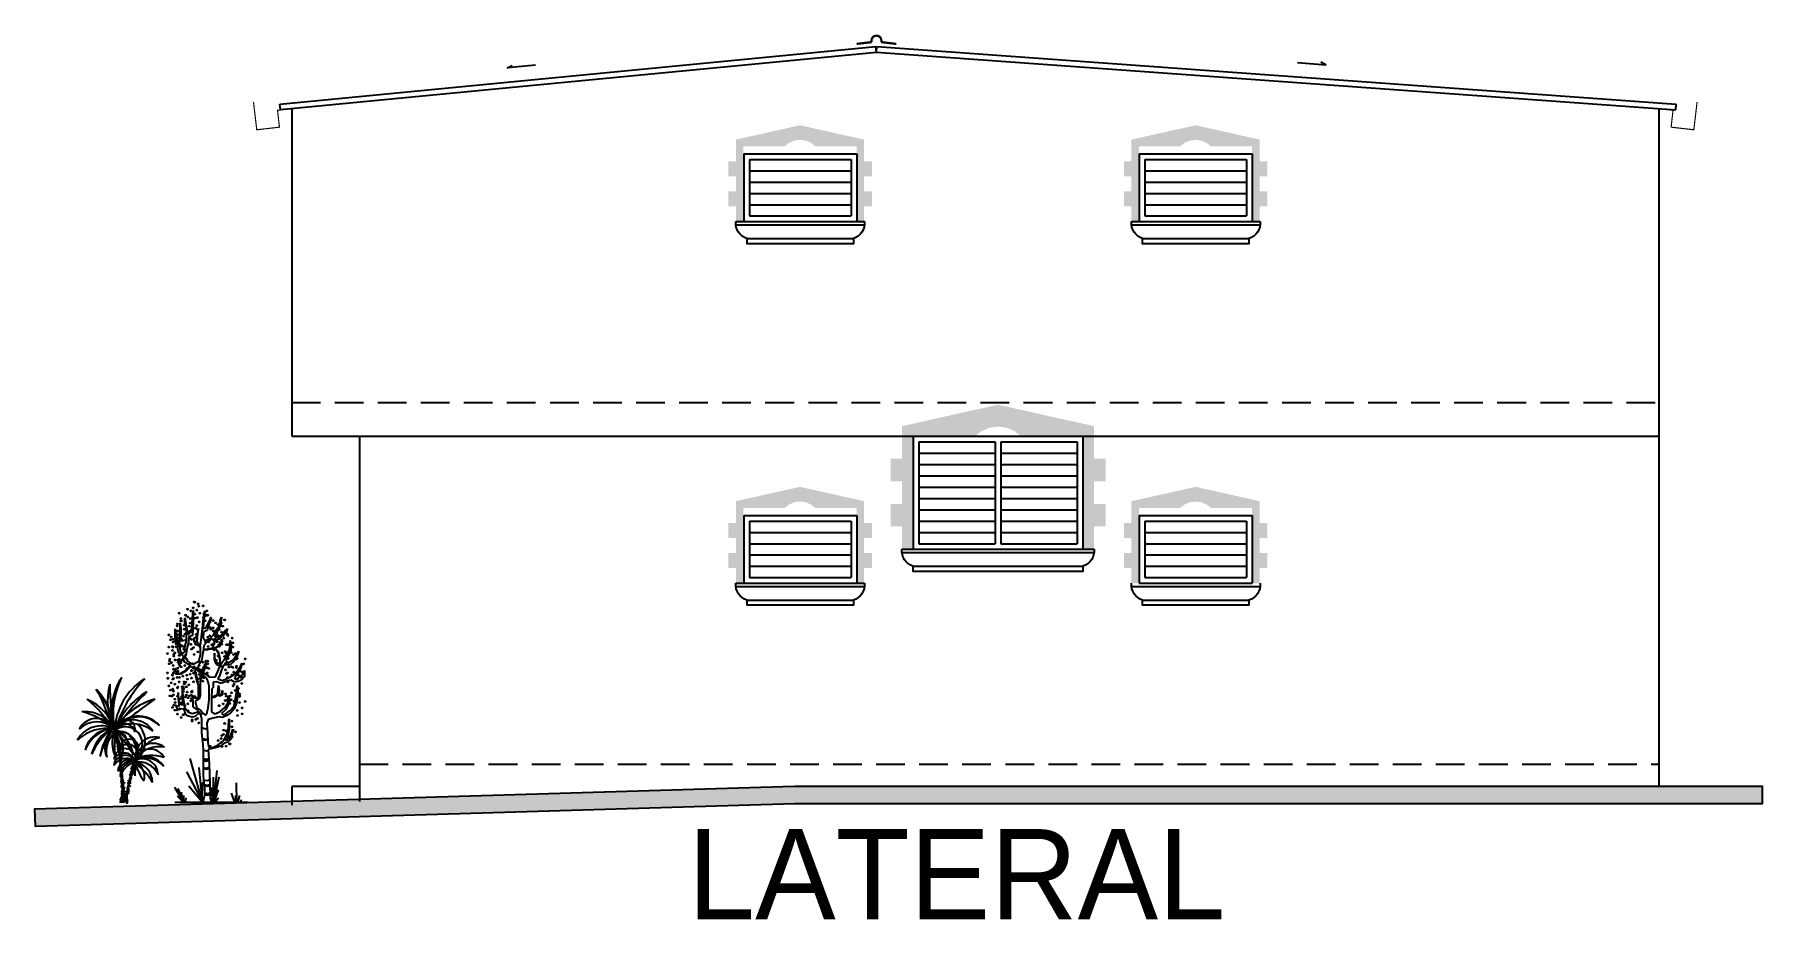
# Model space of a CAD drawing. Extents: x 200 to 603, y 80 to 468.
# Drawn here: x 212.01 to 227.3, y 153.02 to 160.85 of the extents above; entities that cross this region are included whole.
import ezdxf

# ---------------------------------------------------------------- set-up
doc = ezdxf.new("R2010")
doc.units = 0
doc.linetypes.add('CONTINUA', pattern=[0])
doc.linetypes.add('DASHED', pattern=[19.05, 12.7, -6.35])
doc.layers.get('0').update_dxf_attribs({"linetype": 'CONTINUOUS'})
doc.layers.add('PAREDES', color=6, linetype='CONTINUOUS')
doc.styles.add('STYLE1', font='stylu.ttf', dxfattribs={"height": 0.2})

msp = doc.modelspace()

# ---------------------------------------------------------------- texts
at = {"style": 'STYLE1'}
msp.add_text('LATERAL', height=0.8, dxfattribs=at).set_placement((217.795, 153.021))

# ---------------------------------------------------------------- blocks, each defined once
blk = doc.blocks.new('Rarbol')
at = {"color": 3}
for p, q in [((-0.401, 5.777), (-0.376, 6.023)), ((-0.376, 6.023), (-0.376, 5.645)), ((-0.015, 6.015), (-0.065, 5.478)), ((-0.065, 5.707), (-0.015, 6.015)), ((-0.95, 5.443), (-0.925, 5.284)), ((-0.95, 5.161), (-0.95, 5.443)), ((-0.801, 5.293), (-0.788, 5.504)), ((-0.788, 5.636), (-0.763, 5.434)), ((-0.788, 5.504), (-0.788, 5.636)), ((-0.638, 5.795), (-0.588, 5.487)), ((-0.638, 5.61), (-0.638, 5.795)), ((-0.588, 5.451), (-0.638, 5.61)), ((-0.588, 5.487), (-0.551, 5.267)), ((-0.588, 5.249), (-0.588, 5.451)), ((-0.501, 5.284), (-0.426, 5.443)), ((-0.426, 5.443), (-0.414, 5.619)), ((-0.414, 5.619), (-0.401, 5.777)), ((-0.389, 5.451), (-0.401, 5.231)), ((-0.376, 5.645), (-0.389, 5.451)), ((-0.214, 5.46), (-0.264, 5.24)), ((-0.239, 5.187), (-0.214, 5.46)), ((-0.152, 4.932), (-0.089, 5.46)), ((-0.089, 5.46), (-0.065, 5.707)), ((-0.065, 5.478), (0.023, 5.469)), ((0.023, 5.469), (0.098, 5.61)), ((0.098, 5.513), (0.06, 5.39)), ((0.185, 5.786), (0.098, 5.513)), ((0.098, 5.61), (0.185, 5.786)), ((0.322, 5.39), (0.434, 5.531)), ((0.434, 5.478), (0.372, 5.355)), ((0.434, 5.531), (0.472, 5.698)), ((0.484, 5.592), (0.434, 5.478)), ((0.472, 5.698), (0.509, 5.812)), ((0.509, 5.812), (0.484, 5.592)), ((0.609, 5.372), (0.696, 5.46)), ((0.696, 5.46), (0.647, 5.319)), ((-0.875, 5.108), (-0.95, 5.161)), ((-0.925, 5.284), (-0.925, 5.187)), ((-0.925, 5.187), (-0.85, 5.152)), ((-0.85, 5.003), (-0.875, 5.108)), ((-0.863, 4.809), (-0.85, 5.003)), ((-0.85, 5.152), (-0.801, 5.187)), ((-0.763, 5.231), (-0.813, 5.091)), ((-0.813, 5.091), (-0.813, 4.95)), ((-0.813, 4.95), (-0.801, 4.783)), ((-0.801, 5.187), (-0.801, 5.293)), ((-0.763, 5.434), (-0.763, 5.231)), ((-0.638, 4.879), (-0.588, 5.064)), ((-0.588, 5.064), (-0.588, 5.249)), ((-0.526, 5.02), (-0.588, 4.783)), ((-0.551, 5.267), (-0.501, 5.284)), ((-0.514, 5.196), (-0.526, 5.02)), ((-0.401, 5.231), (-0.514, 5.196)), ((-0.351, 5.17), (-0.351, 5.055)), ((-0.351, 5.038), (-0.351, 5.17)), ((-0.351, 5.055), (-0.314, 4.959)), ((-0.264, 5.038), (-0.351, 5.038)), ((-0.314, 4.959), (-0.202, 4.915)), ((-0.264, 5.24), (-0.264, 5.038)), ((-0.252, 5.029), (-0.239, 5.187)), ((-0.152, 4.897), (-0.252, 5.029)), ((-0.202, 4.915), (-0.164, 4.871)), ((-0.152, 4.642), (-0.152, 4.932)), ((-0.052, 5.355), (-0.065, 5.161)), ((-0.065, 5.161), (-0.027, 5.082)), ((-0.04, 4.915), (-0.065, 4.73)), ((0.06, 5.39), (-0.052, 5.355)), ((0.048, 5.02), (-0.04, 4.915)), ((-0.027, 5.082), (0.16, 5.143)), ((0.185, 5.117), (0.048, 5.02)), ((0.16, 5.143), (0.272, 5.267)), ((0.335, 5.091), (0.185, 5.117)), ((0.272, 5.267), (0.322, 5.39)), ((0.372, 5.355), (0.322, 5.196)), ((0.322, 5.196), (0.41, 5.17)), ((0.434, 5.117), (0.335, 5.091)), ((0.335, 4.862), (0.497, 4.959)), ((0.41, 5.17), (0.522, 5.258)), ((0.559, 5.064), (0.41, 4.879)), ((0.547, 5.223), (0.434, 5.117)), ((0.497, 4.959), (0.559, 5.064)), ((0.522, 5.258), (0.609, 5.372)), ((0.647, 5.319), (0.547, 5.223)), ((0.771, 4.809), (0.784, 5.073)), ((0.784, 5.073), (0.821, 4.923)), ((0.821, 4.923), (0.809, 4.774)), ((-0.85, 4.756), (-0.863, 4.809)), ((-0.826, 4.668), (-0.85, 4.756)), ((-0.813, 4.668), (-0.826, 4.668)), ((-0.751, 4.651), (-0.813, 4.668)), ((-0.801, 4.783), (-0.738, 4.651)), ((-0.688, 4.563), (-0.751, 4.651)), ((-0.738, 4.651), (-0.638, 4.721)), ((-0.688, 4.492), (-0.688, 4.563)), ((-0.651, 4.395), (-0.688, 4.492)), ((-0.601, 4.642), (-0.651, 4.598)), ((-0.651, 4.598), (-0.564, 4.439)), ((-0.564, 4.351), (-0.651, 4.395)), ((-0.638, 4.721), (-0.638, 4.879)), ((-0.588, 4.783), (-0.601, 4.642)), ((-0.564, 4.439), (-0.439, 4.351)), ((-0.476, 4.29), (-0.564, 4.351)), ((-0.439, 4.351), (-0.376, 4.334)), ((-0.376, 4.334), (-0.202, 4.422)), ((-0.202, 4.422), (-0.152, 4.642)), ((-0.114, 4.431), (-0.202, 4.316)), ((-0.077, 4.695), (-0.114, 4.431)), ((0.11, 4.791), (-0.077, 4.774)), ((-0.065, 4.73), (-0.077, 4.695)), ((-0.065, 4.791), (0.335, 4.862)), ((0.023, 4.404), (-0.002, 4.237)), ((-0.002, 4.272), (0.023, 4.404)), ((0.222, 4.8), (0.11, 4.791)), ((0.41, 4.879), (0.222, 4.8)), ((0.297, 4.677), (0.285, 4.483)), ((0.285, 4.483), (0.322, 4.378)), ((0.297, 4.624), (0.297, 4.677)), ((0.31, 4.483), (0.297, 4.624)), ((0.385, 4.351), (0.31, 4.483)), ((0.322, 4.378), (0.372, 4.316)), ((0.335, 4.8), (0.422, 4.659)), ((0.422, 4.721), (0.335, 4.8)), ((0.472, 4.369), (0.385, 4.351)), ((0.472, 4.51), (0.422, 4.721)), ((0.422, 4.659), (0.447, 4.501)), ((0.447, 4.501), (0.472, 4.369)), ((0.459, 4.246), (0.472, 4.51)), ((0.484, 4.307), (0.634, 4.545)), ((0.634, 4.545), (0.771, 4.809)), ((0.721, 4.58), (0.647, 4.457)), ((0.647, 4.457), (0.709, 4.378)), ((0.709, 4.378), (0.871, 4.457)), ((0.809, 4.774), (0.721, 4.58)), ((0.896, 4.413), (0.784, 4.307)), ((0.871, 4.457), (0.971, 4.607)), ((0.983, 4.536), (0.896, 4.413)), ((0.971, 4.607), (1.058, 4.739)), ((1.058, 4.739), (0.983, 4.536)), ((1.108, 4.272), (1.158, 4.369)), ((1.158, 4.369), (1.121, 4.228)), ((-0.95, 4.035), (-0.776, 4.052)), ((-0.9, 4.017), (-0.95, 4.035)), ((-0.776, 4.017), (-0.9, 4.017)), ((-0.776, 4.052), (-0.613, 4.14)), ((-0.601, 4.123), (-0.776, 4.017)), ((-0.613, 4.14), (-0.514, 4.246)), ((-0.476, 4.246), (-0.601, 4.123)), ((-0.514, 4.246), (-0.489, 4.29)), ((-0.389, 4.219), (-0.476, 4.29)), ((-0.252, 4.14), (-0.389, 4.219)), ((-0.339, 4.14), (-0.277, 3.929)), ((-0.289, 3.999), (-0.339, 4.14)), ((-0.277, 3.867), (-0.289, 3.999)), ((-0.277, 3.929), (-0.239, 3.859)), ((-0.252, 3.779), (-0.277, 3.867)), ((-0.202, 4.316), (-0.252, 4.193)), ((-0.252, 4.193), (-0.177, 4.131)), ((-0.127, 4.026), (-0.252, 4.14)), ((-0.239, 3.859), (-0.164, 3.894)), ((-0.177, 4.131), (-0.114, 4.114)), ((-0.164, 3.894), (-0.139, 4.008)), ((-0.139, 3.876), (-0.164, 3.779)), ((-0.139, 4.008), (-0.127, 4.105)), ((-0.065, 4.07), (-0.139, 3.876)), ((-0.127, 4.105), (-0.089, 4.131)), ((-0.089, 4.131), (-0.002, 4.272)), ((-0.077, 4.07), (0.073, 3.999)), ((-0.002, 3.938), (-0.077, 3.973)), ((-0.002, 4.237), (-0.065, 4.07)), ((0.048, 3.885), (-0.002, 3.938)), ((0.085, 3.806), (0.048, 3.885)), ((0.073, 3.999), (0.135, 3.92)), ((0.123, 3.639), (0.085, 3.806)), ((0.135, 3.92), (0.322, 3.929)), ((0.322, 3.929), (0.385, 4.079)), ((0.372, 4.316), (0.459, 4.29)), ((0.385, 4.079), (0.484, 4.307)), ((0.434, 3.929), (0.397, 3.867)), ((0.397, 3.867), (0.547, 3.823)), ((0.509, 4.158), (0.434, 3.929)), ((0.709, 3.806), (0.497, 3.727)), ((0.572, 4.299), (0.509, 4.158)), ((0.547, 3.823), (0.771, 3.92)), ((0.659, 4.307), (0.572, 4.299)), ((0.784, 4.307), (0.659, 4.307)), ((0.821, 3.832), (0.709, 3.806)), ((0.771, 3.92), (0.946, 4.026)), ((0.921, 3.771), (0.821, 3.832)), ((0.996, 3.982), (0.921, 3.903)), ((0.921, 3.903), (0.971, 3.841)), ((0.946, 4.026), (1.021, 4.14)), ((0.971, 3.841), (1.046, 3.903)), ((1.071, 4.087), (0.996, 3.982)), ((1.021, 4.14), (1.108, 4.272)), ((1.133, 3.832), (1.033, 3.788)), ((1.046, 3.903), (1.171, 3.999)), ((1.121, 4.228), (1.071, 4.087)), ((1.233, 3.947), (1.133, 3.832)), ((1.171, 3.999), (1.233, 4.131)), ((1.233, 4.131), (1.233, 3.947)), ((-0.85, 3.445), (-0.85, 3.269)), ((-0.838, 3.304), (-0.85, 3.445)), ((-0.85, 3.269), (-0.826, 3.058)), ((-0.813, 3.128), (-0.838, 3.304)), ((-0.726, 3.612), (-0.726, 3.339)), ((-0.701, 3.419), (-0.726, 3.612)), ((-0.726, 3.339), (-0.701, 3.067)), ((-0.676, 3.181), (-0.701, 3.419)), ((-0.439, 3.401), (-0.439, 3.392)), ((-0.401, 3.322), (-0.439, 3.401)), ((-0.439, 3.392), (-0.376, 3.331)), ((-0.376, 3.181), (-0.401, 3.322)), ((-0.376, 3.331), (-0.339, 3.278)), ((-0.339, 3.278), (-0.277, 3.26)), ((-0.277, 3.26), (-0.214, 3.295)), ((-0.239, 3.753), (-0.252, 3.779)), ((-0.214, 3.683), (-0.239, 3.753)), ((-0.214, 3.586), (-0.214, 3.683)), ((-0.214, 3.48), (-0.214, 3.586)), ((-0.214, 3.392), (-0.214, 3.48)), ((-0.214, 3.295), (-0.214, 3.392)), ((-0.177, 3.287), (-0.189, 3.234)), ((-0.164, 3.357), (-0.177, 3.287)), ((-0.164, 3.779), (-0.164, 3.603)), ((-0.164, 3.603), (-0.164, 3.357)), ((0.123, 3.463), (0.123, 3.639)), ((0.123, 3.225), (0.123, 3.463)), ((0.21, 3.559), (0.197, 3.278)), ((0.197, 3.295), (0.385, 3.375)), ((0.197, 3.278), (0.197, 3.067)), ((0.247, 3.595), (0.21, 3.559)), ((0.285, 3.287), (0.222, 3.269)), ((0.36, 3.779), (0.247, 3.771)), ((0.247, 3.771), (0.247, 3.595)), ((0.385, 3.357), (0.285, 3.287)), ((0.497, 3.727), (0.36, 3.779)), ((0.385, 3.375), (0.41, 3.533)), ((0.459, 3.322), (0.385, 3.357)), ((0.41, 3.533), (0.422, 3.665)), ((0.422, 3.665), (0.434, 3.515)), ((0.434, 3.515), (0.422, 3.383)), ((0.422, 3.383), (0.497, 3.366)), ((0.547, 3.366), (0.459, 3.322)), ((0.497, 3.366), (0.547, 3.507)), ((0.547, 3.507), (0.547, 3.366)), ((0.709, 3.119), (0.734, 3.348)), ((0.734, 3.348), (0.759, 3.172)), ((1.033, 3.788), (0.921, 3.771)), ((0.946, 3.19), (0.983, 3.427)), ((0.983, 3.427), (1.008, 3.665)), ((1.033, 3.436), (0.983, 3.119)), ((1.008, 3.665), (1.033, 3.436)), ((-0.95, 3.058), (-0.875, 2.917)), ((-0.85, 2.987), (-0.95, 3.058)), ((-0.875, 2.917), (-0.763, 2.926)), ((-0.826, 3.058), (-0.85, 2.987)), ((-0.763, 3.04), (-0.813, 3.128)), ((-0.701, 3.067), (-0.763, 3.04)), ((-0.763, 2.926), (-0.676, 2.935)), ((-0.626, 2.935), (-0.676, 3.181)), ((-0.676, 2.935), (-0.638, 2.803)), ((-0.638, 2.803), (-0.564, 2.715)), ((-0.526, 2.811), (-0.626, 2.935)), ((-0.401, 2.767), (-0.526, 2.811)), ((-0.202, 2.829), (-0.401, 2.767)), ((-0.376, 3.04), (-0.376, 3.181)), ((-0.376, 2.987), (-0.376, 3.04)), ((-0.277, 2.917), (-0.376, 2.987)), ((-0.252, 3.199), (-0.302, 3.181)), ((-0.302, 3.181), (-0.302, 3.102)), ((-0.302, 3.102), (-0.277, 3.005)), ((-0.302, 2.697), (-0.189, 2.803)), ((-0.289, 2.923), (-0.253, 2.923)), ((-0.277, 3.005), (-0.264, 2.961)), ((-0.189, 2.82), (-0.277, 2.917)), ((-0.264, 2.961), (-0.139, 2.873)), ((-0.253, 2.923), (-0.247, 2.94)), ((-0.189, 3.234), (-0.252, 3.199)), ((-0.139, 2.741), (-0.189, 2.82)), ((-0.162, 2.758), (-0.102, 2.767)), ((-0.139, 2.873), (-0.102, 2.829)), ((-0.102, 2.6), (-0.139, 2.741)), ((-0.102, 2.829), (-0.065, 2.785)), ((-0.102, 2.767), (-0.084, 2.792)), ((-0.065, 2.785), (0.01, 2.732)), ((0.01, 2.732), (0.048, 2.767)), ((0.048, 2.767), (0.06, 2.82)), ((0.06, 2.82), (0.098, 2.961)), ((0.098, 2.961), (0.123, 3.225)), ((0.197, 3.067), (0.197, 2.838)), ((0.197, 2.838), (0.31, 2.767)), ((0.31, 2.767), (0.472, 2.847)), ((0.472, 2.847), (0.609, 2.961)), ((0.647, 2.908), (0.509, 2.785)), ((0.509, 2.785), (0.584, 2.723)), ((0.584, 2.723), (0.771, 2.864)), ((0.609, 2.961), (0.709, 3.119)), ((0.721, 3.049), (0.647, 2.908)), ((0.809, 2.803), (0.684, 2.715)), ((0.759, 3.172), (0.721, 3.049)), ((0.771, 2.864), (0.896, 3.005)), ((0.909, 2.926), (0.809, 2.803)), ((0.896, 3.005), (0.946, 3.19)), ((0.983, 3.119), (0.909, 2.926)), ((-0.564, 2.715), (-0.414, 2.671)), ((-0.414, 2.671), (-0.302, 2.697)), ((-0.102, 2.415), (-0.102, 2.6)), ((-0.102, 2.187), (-0.102, 2.415)), ((-0.089, 1.984), (-0.102, 2.187)), ((-0.096, 2.339), (-0.03, 2.305)), ((-0.03, 2.305), (0.012, 2.301)), ((0.012, 2.301), (0.054, 2.318)), ((0.098, 2.591), (0.048, 2.477)), ((0.048, 2.477), (0.06, 2.292)), ((0.06, 2.292), (0.073, 2.195)), ((0.073, 2.195), (0.085, 1.87)), ((0.297, 2.644), (0.098, 2.591)), ((0.434, 2.679), (0.297, 2.644)), ((0.547, 2.653), (0.434, 2.679)), ((0.684, 2.715), (0.547, 2.653)), ((0.659, 2.072), (0.709, 2.204)), ((0.734, 2.178), (0.684, 1.94)), ((0.709, 2.204), (0.734, 2.336)), ((0.734, 2.336), (0.746, 2.583)), ((0.759, 2.363), (0.734, 2.178)), ((0.746, 2.583), (0.759, 2.363)), ((0.759, 2.019), (0.834, 2.178)), ((0.834, 2.178), (0.871, 2.292)), ((0.871, 2.292), (0.846, 2.116)), ((-0.065, 1.808), (-0.089, 1.984)), ((-0.084, 1.962), (-0.006, 1.945)), ((-0.078, 1.992), (0.012, 1.97)), ((-0.052, 1.615), (-0.065, 1.808)), ((-0.006, 1.945), (0.078, 1.953)), ((0.012, 1.97), (0.084, 1.987)), ((0.085, 1.87), (0.11, 1.711)), ((0.31, 1.703), (0.098, 1.65)), ((0.098, 1.65), (0.123, 1.183)), ((0.11, 1.711), (0.235, 1.711)), ((0.235, 1.711), (0.41, 1.791)), ((0.459, 1.738), (0.31, 1.703)), ((0.41, 1.791), (0.572, 1.923)), ((0.597, 1.852), (0.459, 1.738)), ((0.572, 1.923), (0.659, 2.072)), ((0.709, 1.879), (0.597, 1.852)), ((0.684, 1.94), (0.759, 2.019)), ((0.771, 1.94), (0.709, 1.879)), ((0.846, 2.116), (0.771, 1.94)), ((-0.083, -0.006), (-0.475, 1.369)), ((-0.054, 1.623), (0.042, 1.606)), ((-0.054, 1.297), (0.03, 1.28)), ((-0.052, 1.421), (-0.052, 1.615)), ((-0.052, 1.139), (-0.052, 1.421)), ((-0.052, 0.893), (-0.052, 1.139)), ((-0.048, 1.36), (0.03, 1.348)), ((-0.042, 1.331), (0.036, 1.314)), ((0.03, 1.348), (0.114, 1.36)), ((0.03, 1.28), (0.12, 1.297)), ((0.036, 1.314), (0.108, 1.331)), ((0.042, 1.606), (0.096, 1.623)), ((0.042, 1.06), (0.126, 1.089)), ((0.123, 1.183), (0.148, 0.611)), ((-0.075, -0.011), (-0.583, 0.95)), ((-0.083, 0.009), (-0.194, 1.084)), ((-0.108, 0.07), (-0.075, 0.612)), ((-0.054, 1.085), (0.042, 1.06)), ((-0.04, 0.638), (-0.052, 0.893)), ((-0.042, 1.051), (0.042, 1.034)), ((-0.015, 0.471), (-0.04, 0.638)), ((-0.036, 0.687), (0.078, 0.674)), ((0.042, 1.034), (0.126, 1.051)), ((0.078, 0.674), (0.138, 0.7)), ((0.148, 0.611), (0.16, 0.118)), ((0.264, 0), (0.264, 0.781)), ((0.268, -0.003), (0.38, 0.991)), ((0.268, -0.008), (0.438, 0.784)), ((0.999, -0.014), (0.983, 0.597)), ((-0.686, -0.003), (-0.958, 0.455)), ((-0.698, -0.006), (-0.876, 0.175)), ((-0.678, -0.006), (-0.847, 0.417)), ((-0.69, -0.017), (-0.748, 0.3)), ((-0.678, -0.006), (-0.669, 0.195)), ((-0.678, -0.008), (-0.587, 0.131)), ((-0.673, -0.006), (-0.591, 0.029)), ((-0.108, 0.006), (-0.516, 0.493)), ((-0.065, -0.013), (-0.015, 0.224)), ((-0.024, 0.543), (0.054, 0.526)), ((-0.015, 0.33), (-0.015, 0.471)), ((-0.015, 0.224), (-0.015, 0.33)), ((-0.015, 0.224), (0.073, 0.207)), ((-0.012, 0.505), (0.072, 0.496)), ((-0.012, 0.259), (0.072, 0.238)), ((-0.002, 0.286), (0.073, 0.268)), ((0.054, 0.526), (0.156, 0.543)), ((0.072, 0.496), (0.15, 0.513)), ((0.072, 0.238), (0.156, 0.251)), ((0.073, 0.268), (0.16, 0.286)), ((0.073, 0.207), (0.148, 0.224)), ((0.16, 0.118), (0.185, 0.022)), ((0.185, 0.022), (0.272, -0.022)), ((0.256, 0.003), (0.198, 0.111)), ((0.252, 0.003), (0.206, 0.449)), ((0.281, -0.014), (0.417, 0.382)), ((0.301, -0.014), (0.421, 0.131)), ((0.929, -0.011), (0.826, 0.277)), ((0.954, -0.017), (0.962, 0.204)), ((1.04, 0.006), (1.09, 0.201)), ((1.119, -0.008), (1.144, 0.073)), ((-0.951, -0.013), (1.349, -0.013))]:
    blk.add_line(p, q, dxfattribs=at)
for centre in [(-0.557, 6.06), (-0.456, 6.006), (-0.381, 6.104), (-0.343, 6.29), (-0.331, 6.281), (-0.268, 6.033), (-0.217, 6.228), (-0.205, 6.157), (-0.067, 6.166), (0.047, 6.006), (-0.884, 5.536), (-0.871, 5.599), (-0.821, 5.935), (-0.77, 5.767), (-0.77, 5.696), (-0.745, 5.696), (-0.657, 5.563), (-0.657, 5.43), (-0.62, 5.873), (-0.607, 5.873), (-0.544, 5.82), (-0.544, 5.82), (-0.506, 5.528), (-0.469, 5.767), (-0.469, 5.625), (-0.368, 5.457), (-0.331, 5.909), (-0.331, 5.776), (-0.305, 5.474), (-0.268, 5.794), (-0.268, 5.545), (-0.255, 5.439), (-0.243, 5.802), (-0.192, 5.661), (-0.167, 5.935), (-0.079, 5.492), (-0.054, 5.802), (-0.054, 5.466), (-0.041, 5.918), (-0.004, 5.696), (0.009, 5.856), (0.034, 5.882), (0.084, 5.873), (0.16, 5.661), (0.16, 5.483), (0.172, 5.785), (0.172, 5.43), (0.248, 5.705), (0.248, 5.474), (0.323, 5.634), (0.399, 5.581), (0.411, 5.43), (0.436, 5.421), (0.499, 5.634), (0.499, 5.545), (0.549, 5.528), (0.612, 5.723), (-1.148, 5.253), (-1.097, 5.102), (-1.072, 5.191), (-1.034, 4.889), (-1.009, 5.12), (-1.009, 5.031), (-0.959, 5.049), (-0.921, 5.084), (-0.909, 5.297), (-0.909, 4.978), (-0.909, 4.889), (-0.909, 4.88), (-0.896, 5.173), (-0.884, 5.049), (-0.871, 5.377), (-0.871, 5.004), (-0.858, 5.253), (-0.77, 4.925), (-0.758, 5.129), (-0.758, 4.898), (-0.745, 4.916), (-0.72, 5.075), (-0.682, 5.217), (-0.682, 4.889), (-0.632, 5.288), (-0.62, 5.084), (-0.506, 5.137), (-0.481, 5.368), (-0.481, 5.191), (-0.456, 4.96), (-0.456, 4.951), (-0.431, 5.111), (-0.418, 5.35), (-0.293, 5.173), (-0.293, 4.96), (-0.28, 5.27), (0.009, 5.022), (0.084, 5.182), (0.097, 4.889), (0.109, 5.075), (0.109, 5.031), (0.147, 5.226), (0.21, 4.942), (0.248, 5.377), (0.248, 4.942), (0.273, 5.093), (0.273, 4.978), (0.285, 5.368), (0.285, 5.262), (0.298, 5.12), (0.298, 5.049), (0.323, 5.341), (0.323, 5.199), (0.348, 5.182), (0.361, 5.04), (0.373, 5.049), (0.411, 5.235), (0.424, 4.942), (0.449, 4.898), (0.474, 5.013), (0.512, 5.341), (0.512, 5.084), (0.524, 5.093), (0.524, 4.96), (0.562, 5.244), (0.562, 5.235), (0.587, 5.155), (0.675, 4.942), (0.688, 5.288), (0.713, 5.235), (0.725, 4.951), (0.851, 5.155), (0.864, 5.004), (-1.185, 4.667), (-1.148, 4.871), (-1.135, 4.348), (-1.122, 4.437), (-1.11, 4.49), (-1.06, 4.384), (-1.034, 4.765), (-1.022, 4.871), (-0.984, 4.632), (-0.984, 4.588), (-0.959, 4.694), (-0.946, 4.464), (-0.846, 4.464), (-0.846, 4.393), (-0.821, 4.605), (-0.821, 4.49), (-0.796, 4.614), (-0.783, 4.446), (-0.77, 4.428), (-0.77, 4.375), (-0.758, 4.446), (-0.758, 4.437), (-0.72, 4.472), (-0.682, 4.526), (-0.67, 4.809), (-0.62, 4.614), (-0.582, 4.481), (-0.431, 4.809), (-0.393, 4.348), (-0.368, 4.854), (-0.343, 4.641), (-0.23, 4.721), (-0.155, 4.393), (-0.079, 4.393), (0.021, 4.428), (0.059, 4.792), (0.084, 4.428), (0.084, 4.339), (0.248, 4.871), (0.285, 4.783), (0.348, 4.455), (0.411, 4.597), (0.424, 4.57), (0.537, 4.694), (0.612, 4.579), (0.625, 4.73), (0.637, 4.357), (0.663, 4.703), (0.663, 4.667), (0.725, 4.614), (0.725, 4.508), (0.813, 4.703), (0.864, 4.871), (0.889, 4.632), (0.952, 4.667), (0.989, 4.499), (1.002, 4.508), (1.216, 4.339), (1.253, 4.499), (-1.185, 4.056), (-1.173, 3.887), (-1.034, 3.994), (-1.034, 3.985), (-1.022, 3.861), (-1.009, 4.295), (-0.997, 4.18), (-0.997, 4.065), (-0.997, 3.878), (-0.959, 4.109), (-0.921, 4.18), (-0.896, 4.065), (-0.884, 3.914), (-0.858, 4.206), (-0.858, 4.109), (-0.858, 4.1), (-0.821, 4.331), (-0.808, 3.914), (-0.796, 4.277), (-0.758, 4.251), (-0.708, 3.958), (-0.645, 4.286), (-0.582, 4.189), (-0.582, 3.985), (-0.557, 3.861), (-0.506, 4.331), (-0.469, 4.02), (-0.431, 4.135), (-0.431, 4.127), (-0.431, 3.896), (-0.368, 4.047), (-0.356, 4.198), (-0.343, 4.251), (-0.293, 4.198), (-0.293, 4.065), (-0.293, 3.985), (-0.28, 4.198), (-0.28, 3.914), (-0.192, 4.295), (-0.192, 4.18), (-0.192, 4.011), (-0.18, 4.153), (-0.142, 4.002), (-0.142, 3.914), (-0.129, 4.065), (-0.117, 4.153), (-0.104, 4.073), (-0.092, 4.135), (-0.092, 3.923), (-0.079, 4.002), (-0.079, 3.799), (-0.054, 4.233), (-0.041, 3.905), (-0.016, 4.304), (0.034, 4.242), (0.059, 4.215), (0.059, 4.056), (0.084, 3.976), (0.109, 4.198), (0.487, 4.268), (0.637, 4.153), (0.675, 4.038), (0.7, 4.056), (0.7, 3.914), (0.738, 4.242), (0.826, 4.251), (0.851, 3.994), (0.864, 4.233), (0.901, 4.082), (0.989, 4.268), (0.989, 4.224), (1.015, 3.869), (1.052, 3.985), (1.115, 3.923), (1.153, 4.091), (1.178, 3.914), (1.191, 4.029), (-1.148, 3.648), (-1.11, 3.337), (-1.097, 3.515), (-1.072, 3.745), (-1.047, 3.329), (-1.022, 3.55), (-0.997, 3.479), (-0.997, 3.364), (-0.959, 3.701), (-0.871, 3.586), (-0.871, 3.329), (-0.858, 3.612), (-0.821, 3.772), (-0.77, 3.249), (-0.733, 3.32), (-0.72, 3.621), (-0.695, 3.612), (-0.682, 3.47), (-0.67, 3.559), (-0.657, 3.772), (-0.657, 3.71), (-0.62, 3.302), (-0.607, 3.763), (-0.594, 3.621), (-0.594, 3.355), (-0.569, 3.453), (-0.532, 3.275), (-0.519, 3.683), (-0.494, 3.337), (-0.431, 3.462), (-0.431, 3.249), (-0.406, 3.488), (-0.406, 3.462), (-0.368, 3.781), (-0.331, 3.32), (-0.305, 3.284), (-0.23, 3.79), (0.637, 3.4), (0.663, 3.329), (0.713, 3.772), (0.738, 3.293), (0.788, 3.337), (0.826, 3.435), (0.876, 3.648), (0.914, 3.701), (0.939, 3.506), (1.027, 3.435), (1.052, 3.568), (1.077, 3.4), (1.077, 3.311), (1.09, 3.337), (1.153, 3.728), (-1.034, 2.974), (-0.984, 3.045), (-0.959, 3.231), (-0.959, 2.885), (-0.946, 3.125), (-0.884, 2.894), (-0.871, 2.761), (-0.808, 2.912), (-0.796, 2.93), (-0.758, 3.116), (-0.72, 3.116), (-0.72, 3.116), (-0.695, 2.743), (-0.682, 2.743), (-0.67, 2.921), (-0.645, 3.027), (-0.544, 3.089), (-0.532, 2.868), (-0.456, 3.178), (0.436, 3.027), (0.562, 3.08), (0.625, 3.187), (0.663, 3.009), (0.688, 3.204), (0.751, 3.187), (0.776, 3.098), (0.813, 3.213), (0.914, 3.169), (0.914, 2.992), (0.939, 3.116), (1.002, 2.876), (1.015, 2.717), (1.077, 3.125), (1.165, 2.956), (1.165, 2.77), (1.253, 3.16), (-0.758, 2.655), (-0.406, 2.584), (-0.406, 2.539), (-0.293, 2.593), (-0.243, 2.628), (-0.205, 2.486), (0.575, 2.256), (0.612, 2.469), (0.663, 2.238), (0.751, 2.584), (0.839, 2.539), (0.851, 2.362), (0.876, 2.256), (0.952, 2.202), (0.16, 1.75), (0.411, 1.928), (0.411, 1.786), (0.499, 1.99), (0.499, 1.866), (0.524, 2.087), (0.537, 1.741), (0.575, 2.123), (0.663, 1.75), (0.675, 1.954), (0.763, 1.821), (0.788, 1.821), (0.801, 1.99), (0.851, 2.043)]:
    blk.add_circle(centre, 0.015, dxfattribs=at)
blk = doc.blocks.new('Ryucas')
at = {"color": 3}
for p, q in [((-0.359, 2.428), (-0.326, 2.451)), ((-0.317, 2.501), (-0.337, 2.477)), ((-0.354, 2.415), (-0.333, 2.439)), ((-0.296, 2.43), (-0.351, 2.358)), ((-0.348, 2.408), (-0.31, 2.406)), ((-0.343, 2.367), (-0.282, 2.384)), ((-0.333, 2.344), (-0.288, 2.354)), ((-0.256, 2.352), (-0.331, 2.268)), ((-0.331, 2.304), (-0.253, 2.306)), ((-0.235, 2.287), (-0.311, 2.191)), ((-0.3, 2.26), (-0.254, 2.282)), ((-0.297, 2.203), (-0.221, 2.205)), ((-0.287, 2.205), (-0.224, 2.228)), ((-0.274, 2.164), (-0.205, 2.159)), ((-0.268, 2.158), (-0.206, 2.172)), ((-0.197, 2.184), (-0.263, 2.144)), ((-0.258, 2.125), (-0.195, 2.121)), ((-0.257, 2.109), (-0.19, 2.126)), ((-0.15, 2.131), (-0.24, 2.111)), ((-0.233, 2.111), (-0.158, 2.106)), ((-0.233, 2.054), (-0.165, 2.072)), ((-0.23, 2.066), (-0.167, 2.062)), ((-0.138, 1.915), (-0.23, 1.858)), ((-0.148, 2.061), (-0.224, 1.952)), ((-0.221, 1.989), (-0.151, 2.005)), ((-0.216, 1.983), (-0.153, 1.973)), ((-0.213, 2.033), (-0.162, 2.03)), ((-0.212, 1.924), (-0.141, 1.93)), ((-0.207, 1.926), (-0.157, 1.91)), ((-0.199, 1.829), (-0.122, 1.839)), ((-0.178, 1.886), (-0.128, 1.864)), ((-0.098, 1.843), (-0.133, 1.991)), ((-0.185, 1.788), (-0.105, 1.788)), ((-0.173, 1.753), (-0.084, 1.767)), ((-0.162, 1.828), (-0.111, 1.831)), ((-0.157, 1.285), (-0.044, 1.278)), ((-0.155, 1.638), (-0.098, 1.635)), ((-0.152, 1.79), (-0.096, 1.78)), ((-0.152, 1.588), (-0.082, 1.583)), ((-0.151, 1.715), (-0.088, 1.712)), ((-0.151, 1.655), (-0.078, 1.656)), ((-0.148, 1.578), (-0.063, 1.568)), ((-0.142, 1.429), (-0.073, 1.425)), ((-0.14, 1.574), (-0.084, 1.552)), ((-0.139, 1.465), (-0.051, 1.457)), ((-0.138, 1.707), (-0.1, 1.704)), ((-0.136, 1.631), (-0.08, 1.615)), ((-0.135, 1.347), (-0.051, 1.367)), ((-0.134, 1.365), (-0.096, 1.363)), ((-0.134, 1.315), (-0.047, 1.319)), ((-0.131, 1.511), (-0.063, 1.494)), ((-0.131, 1.504), (-0.1, 1.496)), ((-0.131, 1.385), (-0.052, 1.391)), ((-0.13, 1.422), (-0.099, 1.42)), ((-0.127, 1.226), (-0.052, 1.23)), ((-0.124, 1.521), (-0.052, 1.529)), ((-0.118, 1.725), (-0.075, 1.697)), ((-0.115, 1.56), (-0.085, 1.546)), ((-0.105, 1.319), (-0.073, 1.318)), ((-0.097, 1.243), (-0.078, 1.248)), ((0.263, 1.24), (0.376, 1.227)), ((0.273, 1.189), (0.325, 1.224)), ((0.282, 1.239), (0.36, 1.285)), ((0.301, 1.446), (0.383, 1.454)), ((0.308, 1.273), (0.339, 1.256)), ((0.322, 1.376), (0.389, 1.435)), ((0.323, 1.333), (0.368, 1.318)), ((0.323, 1.293), (0.343, 1.311)), ((0.325, 1.325), (0.366, 1.373)), ((0.343, 1.311), (0.375, 1.315)), ((0.351, 1.443), (0.391, 1.472)), ((0.357, 1.374), (0.374, 1.363)), ((0.358, 1.455), (0.404, 1.484)), ((0.359, 1.367), (0.412, 1.408)), ((0.403, 1.465), (0.374, 1.505)), ((-0.137, 1.116), (-0.032, 1.12)), ((-0.127, 1.17), (-0.054, 1.175)), ((-0.124, 1.207), (-0.043, 1.196)), ((-0.121, 0.979), (-0.003, 0.971)), ((-0.116, 0.935), (-0.009, 0.928)), ((-0.114, 1.028), (-0.029, 1.05)), ((-0.108, 1.054), (-0.032, 1.056)), ((-0.107, 1.073), (-0.057, 1.07)), ((-0.104, 1.13), (-0.073, 1.115)), ((-0.104, 1.124), (-0.047, 1.12)), ((-0.104, 1.029), (-0.053, 1.026)), ((-0.102, 0.901), (-0.02, 0.902)), ((-0.1, 0.827), (-0.005, 0.829)), ((-0.1, 0.782), (-0.031, 0.772)), ((-0.1, 0.737), (0, 0.757)), ((-0.098, 1.218), (-0.062, 1.197)), ((-0.098, 0.706), (0.071, 0.684)), ((-0.094, 0.978), (-0.043, 0.981)), ((-0.091, 0.611), (0.004, 0.618)), ((-0.015, 0.929), (-0.084, 0.838)), ((-0.082, 0.971), (-0.037, 0.981)), ((-0.082, 0.857), (-0.007, 0.859)), ((-0.033, 0.835), (-0.079, 0.806)), ((0.024, 0.737), (-0.075, 0.667)), ((-0.075, 0.685), (0.021, 0.685)), ((-0.074, 0.645), (0.032, 0.642)), ((0.021, 0.788), (-0.071, 0.743)), ((0, 0.656), (-0.068, 0.578)), ((-0.016, 0.809), (-0.049, 0.792)), ((0.146, 0.666), (0.191, 0.676)), ((0.155, 0.615), (0.218, 0.611)), ((0.164, 0.76), (0.254, 0.786)), ((0.166, 0.678), (0.245, 0.742)), ((0.17, 0.754), (0.267, 0.735)), ((0.17, 0.7), (0.237, 0.664)), ((0.171, 0.671), (0.241, 0.667)), ((0.176, 0.641), (0.231, 0.636)), ((0.182, 0.74), (0.234, 0.768)), ((0.191, 0.816), (0.276, 0.787)), ((0.196, 0.771), (0.281, 0.81)), ((0.198, 0.695), (0.28, 0.69)), ((0.209, 0.978), (0.274, 1.012)), ((0.211, 0.882), (0.281, 0.843)), ((0.213, 0.839), (0.288, 0.828)), ((0.218, 0.813), (0.311, 0.884)), ((0.228, 0.928), (0.292, 0.92)), ((0.234, 0.964), (0.344, 1.008)), ((0.235, 0.966), (0.298, 0.926)), ((0.236, 0.901), (0.299, 0.903)), ((0.237, 1.021), (0.314, 1.035)), ((0.237, 0.92), (0.265, 0.956)), ((0.24, 0.97), (0.321, 0.952)), ((0.241, 1.084), (0.35, 1.115)), ((0.243, 1.05), (0.337, 1.025)), ((0.25, 1.02), (0.306, 1.017)), ((0.253, 0.862), (0.296, 0.954)), ((0.266, 1.076), (0.348, 1.077)), ((0.266, 1.054), (0.314, 1.047)), ((0.272, 1.177), (0.352, 1.153)), ((0.274, 1.132), (0.323, 1.104)), ((0.275, 1.133), (0.34, 1.125)), ((0.296, 1.156), (0.354, 1.184)), ((-0.134, 0.014), (0.017, 0.011)), ((-0.129, 0.102), (0.036, 0.105)), ((-0.113, 0.152), (0.031, 0.136)), ((-0.112, 0.057), (0.051, 0.041)), ((-0.104, 0.195), (0.027, 0.175)), ((-0.094, 0.561), (0.019, 0.548)), ((-0.085, 0.409), (0.065, 0.374)), ((-0.085, 0.191), (0.025, 0.179)), ((-0.084, 0.314), (0.061, 0.305)), ((-0.081, 0.25), (0.029, 0.229)), ((-0.073, 0.312), (0.04, 0.289)), ((-0.07, 0.332), (0.037, 0.332)), ((-0.069, 0.244), (0.037, 0.231)), ((-0.068, 0.595), (0.026, 0.59)), ((-0.066, 0.509), (0.053, 0.483)), ((-0.064, 0.455), (0.05, 0.444)), ((-0.062, 0.516), (0.033, 0.513)), ((-0.051, 0.445), (0.037, 0.439)), ((-0.051, 0.368), (0.058, 0.382)), ((0.021, 0.592), (-0.044, 0.558)), ((-0.029, 0.292), (0.046, 0.274)), ((0.012, 0.024), (-0.027, 0.014)), ((0.007, 0.252), (0.082, 0.241)), ((0.013, 0.043), (0.082, 0.039)), ((0.017, 0.106), (0.079, 0.083)), ((0.02, 0.15), (0.07, 0.147)), ((0.038, 0.553), (0.022, 0.503)), ((0.023, 0.213), (0.074, 0.21)), ((0.025, 0.244), (0.076, 0.241)), ((0.05, 0.022), (0.132, 0.029)), ((0.062, 0.008), (0.056, 0.021)), ((0.099, 0.107), (0.058, 0.16)), ((0.072, 0.077), (0.131, 0.105)), ((0.075, 0.222), (0.121, 0.264)), ((0.076, 0.324), (0.161, 0.292)), ((0.078, 0.391), (0.187, 0.359)), ((0.078, 0.064), (0.144, 0.123)), ((0.078, 0.102), (0.178, 0.089)), ((0.079, 0.19), (0.143, 0.205)), ((0.108, 0.157), (0.079, 0.19)), ((0.081, 0.121), (0.094, 0.133)), ((0.139, 0.035), (0.087, 0.013)), ((0.088, 0.155), (0.157, 0.15)), ((0.092, 0.221), (0.16, 0.213)), ((0.095, 0.044), (0.128, 0.067)), ((0.097, 0.177), (0.122, 0.175)), ((0.108, 0.043), (0.097, 0.069)), ((0.104, 0.183), (0.162, 0.198)), ((0.136, 0.2), (0.106, 0.227)), ((0.108, 0.05), (0.178, 0.03)), ((0.109, 0.277), (0.155, 0.293)), ((0.123, 0.295), (0.111, 0.296)), ((0.124, 0.308), (0.113, 0.334)), ((0.157, 0.331), (0.114, 0.352)), ((0.117, 0.504), (0.204, 0.48)), ((0.117, 0.397), (0.222, 0.359)), ((0.118, 0.308), (0.207, 0.328)), ((0.119, 0.428), (0.221, 0.447)), ((0.12, 0.554), (0.171, 0.564)), ((0.121, 0.56), (0.191, 0.545)), ((0.169, 0.431), (0.121, 0.459)), ((0.125, 0.225), (0.153, 0.268)), ((0.201, 0.334), (0.139, 0.338)), ((0.148, 0.597), (0.273, 0.57)), ((0.154, 0.489), (0.214, 0.536)), ((0.192, 0.487), (0.154, 0.489)), ((0.111, -0.001), (0.099, 0)), ((0.104, -0.005), (0.164, -0.013)), ((0.118, -0.043), (0.16, -0.012))]:
    blk.add_line(p, q, dxfattribs=at)
for centre, radius, start, end in [((1.726, 3.215), 2.148, 145.96525, 196.37251), ((2.515, 3.137), 2.875, 153.67062, 190.08184), ((2.027, 2.411), 2.345, 123.14649, 176.58277), ((4.099, 1.211), 4.596, 136.51912, 162.90128), ((-2.886, 2.593), 2.372, 11.74523, 36.26046), ((-2.617, 2.423), 2.292, 4.0335, 42.74695), ((-2.929, 2.241), 2.645, 7.40884, 41.05488), ((1.816, 3.571), 2.369, 165.15927, 204.62449), ((7.416, 4.114), 7.89, 179.58069, 190.99419), ((8.375, -3.589), 10.636, 135.13479, 144.784), ((2.342, 1.473), 2.869, 121.65425, 157.78092), ((-2.139, 0.579), 2.715, 48.21106, 75.68171), ((-1.36, 1.981), 1.227, 28.97616, 92.65376), ((-6.815, -2.426), 8.223, 37.45285, 47.65565), ((-1.976, 2.032), 1.758, 18.22116, 66.56512), ((1.828, 1.166), 2.586, 106.08546, 146.27805), ((16.193, -17.798), 26.218, 125.10138, 128.98135), ((-0.762, 1.71), 0.998, 64.3134, 150.43166), ((-0.591, 1.15), 1.464, 79.47696, 134.14455), ((-0.946, 2.278), 0.69, 26.87269, 153.18277), ((-0.935, 1.955), 0.892, 47.75277, 134.68928), ((-0.161, 1.355), 1.29, 102.30257, 157.72873), ((-0.41, 1.623), 0.97, 84.54683, 166.84553), ((0.191, 1.404), 1.348, 116.22287, 167.16294), ((1.013, 0.709), 2.356, 126.61936, 155.02737), ((1.212, 1.292), 2.064, 140.47568, 170.79819), ((3.108, 0.564), 4.073, 150.97006, 164.94204), ((0.164, 1.903), 0.812, 124.87752, 202.30578), ((-0.702, 1.546), 1.064, 7.42569, 69.01912), ((13.151, 1.704), 13.466, 176.26421, 180.0215), ((-18.139, -2.871), 18.605, 13.7278, 16.63816), ((0.302, 1.562), 1.217, 51.78275, 120.17369), ((0.066, 2.058), 0.613, 332.85681, 127.52064), ((0.54, 2.074), 0.978, 40.76445, 149.15206), ((-1.989, 1.645), 1.908, 345.12722, 27.42643), ((-0.955, 1.892), 0.955, 338.63051, 45.61375), ((0.068, 2.575), 0.355, 348.84361, 177.01629), ((-0.55, 0.452), 2.108, 72.86419, 82.75765), ((0.545, 1.989), 1.033, 44.5037, 142.87356), ((0.353, 2.108), 0.808, 30.52, 141.40642), ((0.029, 2.396), 0.398, 13.45045, 139.62265), ((-3.818, -0.882), 4.906, 31.6095, 43.00772), ((-0.249, 2.113), 0.402, 351.75013, 86.95654), ((-0.212, 1.791), 0.737, 333.50989, 67.22302), ((-0.043, 2.153), 0.823, 306.75625, 46.82924), ((0.326, 1.791), 0.933, 135.43041, 192.08209), ((0.816, 2.101), 1.205, 163.37203, 200.11547), ((0.059, 1.521), 0.379, 356.1162, 180.71466), ((0.221, 1.889), 0.347, 60.72255, 178.99808), ((0.164, 1.707), 0.346, 322.06181, 147.05081), ((-0.105, 1.87), 0.582, 344.56094, 56.37659), ((-0.859, 1.654), 1.341, 355.2471, 23.42303), ((0.298, 1.982), 0.221, 3.15026, 68.83316), ((1.062, 1.444), 0.642, 52.07667, 172.03031), ((1.261, 0.948), 1.021, 79.02849, 144.17655), ((0.949, 1.316), 0.565, 28.4111, 156.02265), ((1.126, 1.621), 0.693, 77.0905, 183.62133), ((1.354, 1.554), 0.728, 94.96839, 141.27073), ((0.068, 1.253), 0.411, 37.62103, 172.26143), ((0.035, 1.348), 0.395, 23.08895, 153.94273), ((0.106, 1.045), 0.507, 60.70066, 145.50813), ((0.215, 1.111), 0.403, 72.55291, 181.90071), ((0.374, 0.871), 0.607, 87.76119, 157.5354), ((0.475, 0.89), 0.593, 97.51191, 173.87048), ((0.596, 0.719), 0.726, 104.58631, 166.7569), ((0.872, 1.177), 0.514, 162.18552, 207.3459), ((0.767, 0.684), 0.887, 41.30801, 114.57552), ((0.521, 0.654), 0.783, 24.77147, 98.49661), ((1.001, 0.32), 1.341, 70.60261, 116.31584), ((0.671, 0.976), 0.56, 359.69448, 117.836), ((0.788, 0.847), 0.772, 33.22156, 119.05841), ((-4.734, 1.372), 5.168, 355.21309, 359.61823), ((0.246, 0.933), 0.507, 339.77309, 69.32533), ((-0.798, -0.342), 2.111, 29.7033, 54.45375), ((2.914, 2.183), 2.615, 198.88275, 213.04351), ((0.291, 0.69), 0.745, 1.07542, 78.0962)]:
    blk.add_arc(centre, radius, start, end, dxfattribs=at)
blk = doc.blocks.new('CANAL')
at = {"const_width": 0.01}
blk.add_lwpolyline([(155.087, 101.646), (155.211, 101.631), (155.194, 101.482), (155.395, 101.459), (155.424, 101.706)], dxfattribs=at)

# ---------------------------------------------------------------- hatches: boundary and pattern name
for points in [[(218.65, 159.863), (218.69, 159.894), (218.737, 159.914), (218.787, 159.92), (218.838, 159.914), (218.884, 159.894), (218.924, 159.863), (219.287, 159.863), (219.287, 159.197), (219.354, 159.197), (219.354, 159.331), (219.423, 159.331), (219.423, 159.464), (219.354, 159.464), (219.354, 159.598), (219.423, 159.598), (219.423, 159.731), (219.354, 159.731), (219.354, 159.923), (218.787, 160.05), (218.22, 159.923), (218.22, 159.731), (218.154, 159.731), (218.154, 159.598), (218.22, 159.598), (218.22, 159.464), (218.154, 159.464), (218.154, 159.331), (218.22, 159.331), (218.22, 159.197), (218.287, 159.197), (218.287, 159.863)], [(222.15, 159.863), (222.19, 159.894), (222.237, 159.914), (222.287, 159.92), (222.338, 159.914), (222.384, 159.894), (222.424, 159.863), (222.787, 159.863), (222.787, 159.197), (222.854, 159.197), (222.854, 159.331), (222.923, 159.331), (222.923, 159.464), (222.854, 159.464), (222.854, 159.598), (222.923, 159.598), (222.923, 159.731), (222.854, 159.731), (222.854, 159.923), (222.287, 160.05), (221.72, 159.923), (221.72, 159.731), (221.654, 159.731), (221.654, 159.598), (221.72, 159.598), (221.72, 159.464), (221.654, 159.464), (221.654, 159.331), (221.72, 159.331), (221.72, 159.197), (221.787, 159.197), (221.787, 159.863)], [(220.334, 157.297), (220.394, 157.344), (220.464, 157.373), (220.54, 157.383), (220.615, 157.373), (220.684, 157.344), (220.745, 157.297), (221.289, 157.297), (221.289, 156.297), (221.389, 156.297), (221.389, 156.499), (221.493, 156.499), (221.493, 156.699), (221.389, 156.699), (221.389, 156.899), (221.493, 156.899), (221.493, 157.099), (221.389, 157.099), (221.389, 157.387), (220.539, 157.577), (219.689, 157.387), (219.689, 157.099), (219.59, 157.099), (219.59, 156.899), (219.689, 156.899), (219.689, 156.699), (219.59, 156.699), (219.59, 156.499), (219.689, 156.499), (219.689, 156.297), (219.789, 156.297), (219.789, 157.297)], [(218.65, 156.663), (218.69, 156.694), (218.737, 156.714), (218.787, 156.72), (218.838, 156.714), (218.884, 156.694), (218.924, 156.663), (219.287, 156.663), (219.287, 155.997), (219.354, 155.997), (219.354, 156.131), (219.423, 156.131), (219.423, 156.264), (219.354, 156.264), (219.354, 156.398), (219.423, 156.398), (219.423, 156.531), (219.354, 156.531), (219.354, 156.723), (218.787, 156.85), (218.22, 156.723), (218.22, 156.531), (218.154, 156.531), (218.154, 156.398), (218.22, 156.398), (218.22, 156.264), (218.154, 156.264), (218.154, 156.131), (218.22, 156.131), (218.22, 155.997), (218.287, 155.997), (218.287, 156.663)], [(222.15, 156.663), (222.19, 156.694), (222.237, 156.714), (222.287, 156.72), (222.338, 156.714), (222.384, 156.694), (222.424, 156.663), (222.787, 156.663), (222.787, 155.997), (222.854, 155.997), (222.854, 156.131), (222.923, 156.131), (222.923, 156.264), (222.854, 156.264), (222.854, 156.398), (222.923, 156.398), (222.923, 156.531), (222.854, 156.531), (222.854, 156.723), (222.287, 156.85), (221.72, 156.723), (221.72, 156.531), (221.654, 156.531), (221.654, 156.398), (221.72, 156.398), (221.72, 156.264), (221.654, 156.264), (221.654, 156.131), (221.72, 156.131), (221.72, 155.997), (221.787, 155.997), (221.787, 156.663)], [(212.014, 153.997), (212.018, 153.847), (218.742, 154.047), (227.303, 154.047), (227.303, 154.197), (218.737, 154.197)]]:
    msp.add_hatch(color=7).paths.add_polyline_path(points)

# ---------------------------------------------------------------- linework, layer by layer
at = {"color": 7}
for p, q in [((214.184, 160.237), (219.459, 160.747)), ((214.189, 160.188), (219.464, 160.697)), ((219.464, 160.697), (219.459, 160.747)), ((219.464, 160.697), (219.467, 160.747)), ((219.464, 160.697), (226.537, 160.186)), ((219.467, 160.747), (226.541, 160.236)), ((214.189, 160.188), (214.184, 160.237)), ((226.537, 160.186), (226.541, 160.236)), ((214.289, 160.197), (214.289, 157.297)), ((226.387, 160.197), (226.387, 154.197)), ((218.289, 159.797), (218.289, 159.197)), ((219.289, 159.797), (219.289, 159.197)), ((221.789, 159.797), (221.789, 159.197)), ((222.789, 159.797), (222.789, 159.197)), ((218.339, 159.747), (219.239, 159.747)), ((218.339, 159.747), (218.339, 159.247)), ((219.239, 159.747), (219.239, 159.247)), ((221.839, 159.747), (222.739, 159.747)), ((221.839, 159.747), (221.839, 159.247)), ((222.739, 159.747), (222.739, 159.247)), ((214.889, 157.297), (214.889, 154.065)), ((219.789, 157.297), (219.789, 156.297)), ((219.839, 157.247), (219.839, 156.347)), ((220.514, 157.247), (220.514, 156.347)), ((220.564, 157.247), (220.564, 156.347)), ((221.239, 157.247), (221.239, 156.347)), ((221.289, 157.297), (221.289, 156.297)), ((218.289, 156.597), (218.289, 155.997)), ((219.289, 156.597), (219.289, 155.997)), ((221.789, 156.597), (221.789, 155.997)), ((222.789, 156.597), (222.789, 155.997)), ((218.339, 156.547), (219.239, 156.547)), ((218.339, 156.547), (218.339, 156.047)), ((219.239, 156.547), (219.239, 156.047)), ((221.839, 156.547), (222.739, 156.547)), ((221.839, 156.547), (221.839, 156.047)), ((222.739, 156.547), (222.739, 156.047)), ((214.889, 154.197), (214.289, 154.197)), ((214.289, 154.197), (214.289, 154.034))]:
    msp.add_line(p, q, dxfattribs=at)
at = {"color": 7, "linetype": 'CONTINUA'}
for p, q in [((218.289, 159.797), (219.289, 159.797)), ((221.789, 159.797), (222.789, 159.797)), ((218.339, 159.647), (219.239, 159.647)), ((221.839, 159.647), (222.739, 159.647)), ((218.339, 159.547), (219.239, 159.547)), ((221.839, 159.547), (222.739, 159.547)), ((218.339, 159.447), (219.239, 159.447)), ((218.339, 159.347), (219.239, 159.347)), ((221.839, 159.447), (222.739, 159.447)), ((221.839, 159.347), (222.739, 159.347)), ((218.289, 159.197), (219.289, 159.197)), ((218.339, 159.247), (219.239, 159.247)), ((221.789, 159.197), (222.789, 159.197)), ((221.839, 159.247), (222.739, 159.247)), ((218.289, 156.597), (219.289, 156.597)), ((221.789, 156.597), (222.789, 156.597)), ((218.339, 156.447), (219.239, 156.447)), ((221.839, 156.447), (222.739, 156.447)), ((218.339, 156.347), (219.239, 156.347)), ((221.839, 156.347), (222.739, 156.347)), ((218.339, 156.247), (219.239, 156.247)), ((218.339, 156.147), (219.239, 156.147)), ((221.839, 156.247), (222.739, 156.247)), ((221.839, 156.147), (222.739, 156.147)), ((218.289, 155.997), (219.289, 155.997)), ((218.339, 156.047), (219.239, 156.047)), ((221.789, 155.997), (222.789, 155.997)), ((221.839, 156.047), (222.739, 156.047))]:
    msp.add_line(p, q, dxfattribs=at)
at = {"color": 7, "linetype": 'DASHED', "ltscale": 0.02}
for p, q in [((214.289, 157.597), (226.387, 157.597)), ((214.889, 154.397), (226.387, 154.397))]:
    msp.add_line(p, q, dxfattribs=at)
at = {"color": 7, "linetype": 'Continuous', "ltscale": 0.02}
msp.add_line((214.289, 157.297), (226.387, 157.297), dxfattribs=at)
at = {"color": 7, "linetype": 'CONTINUA', "ltscale": 0.02}
for p, q in [((219.789, 157.297), (221.289, 157.297)), ((219.839, 157.247), (220.514, 157.247)), ((220.564, 157.247), (221.239, 157.247)), ((219.839, 157.147), (220.514, 157.147)), ((219.839, 157.047), (220.514, 157.047)), ((220.564, 157.147), (221.239, 157.147)), ((220.564, 157.047), (221.239, 157.047)), ((219.839, 156.947), (220.514, 156.947)), ((220.564, 156.947), (221.239, 156.947)), ((219.839, 156.847), (220.514, 156.847)), ((219.839, 156.747), (220.514, 156.747)), ((220.564, 156.847), (221.239, 156.847)), ((220.564, 156.747), (221.239, 156.747)), ((219.839, 156.647), (220.514, 156.647)), ((220.564, 156.647), (221.239, 156.647)), ((219.839, 156.547), (220.514, 156.547)), ((219.839, 156.447), (220.514, 156.447)), ((220.564, 156.547), (221.239, 156.547)), ((220.564, 156.447), (221.239, 156.447)), ((219.789, 156.297), (221.289, 156.297)), ((219.839, 156.347), (220.514, 156.347)), ((220.564, 156.347), (221.239, 156.347))]:
    msp.add_line(p, q, dxfattribs=at)
at = {"color": 7, "const_width": 0.02}
msp.add_lwpolyline([(219.639, 160.77), (219.505, 160.786, 1.376986), (219.422, 160.786), (219.288, 160.77)], format="xyb", dxfattribs=at)
at = {"color": 7}
for points in [[(216.448, 160.583), (216.2, 160.557), (216.241, 160.579)], [(223.19, 160.605), (223.439, 160.586), (223.397, 160.607)], [(218.219, 159.197), (219.359, 159.197)], [(218.219, 159.169), (219.358, 159.169)], [(221.719, 159.197), (222.859, 159.197)], [(221.719, 159.169), (222.858, 159.169)], [(218.319, 159.047), (219.259, 159.047)], [(221.819, 159.047), (222.759, 159.047)], [(219.689, 156.297), (221.389, 156.297)], [(219.689, 156.269), (221.388, 156.269)], [(219.789, 156.147), (221.289, 156.147)], [(218.219, 155.997), (219.359, 155.997)], [(218.219, 155.969), (219.358, 155.969)], [(221.719, 155.969), (222.858, 155.969)], [(218.319, 155.847), (219.259, 155.847)], [(221.819, 155.847), (222.759, 155.847)], [(218.74, 154.047), (227.303, 154.047), (227.303, 154.197), (218.737, 154.197), (212.014, 153.997), (212.018, 153.847), (218.742, 154.047)], [(212.014, 153.997), (212.018, 153.847), (218.742, 154.047), (227.303, 154.047), (227.303, 154.197), (218.737, 154.197), (212.014, 153.997)]]:
    msp.add_lwpolyline(points, dxfattribs=at)
for points in [[(219.359, 159.197, -0.353292), (219.259, 159.047), (219.259, 159.002), (218.319, 159.002), (218.319, 159.047, -0.353292), (218.219, 159.197)], [(222.859, 159.197, -0.353292), (222.759, 159.047), (222.759, 159.002), (221.819, 159.002), (221.819, 159.047, -0.353292), (221.719, 159.197)], [(221.389, 156.297, -0.353292), (221.289, 156.147), (221.289, 156.102), (219.789, 156.102), (219.789, 156.147, -0.353292), (219.689, 156.297)], [(219.359, 155.997, -0.353292), (219.259, 155.847), (219.259, 155.802), (218.319, 155.802), (218.319, 155.847, -0.353292), (218.219, 155.997)], [(222.859, 155.997, -0.353292), (222.759, 155.847), (222.759, 155.802), (221.819, 155.802), (221.819, 155.847, -0.353292), (221.719, 155.997)]]:
    msp.add_lwpolyline(points, format="xyb", dxfattribs=at)

# ---------------------------------------------------------------- block references
at = {"color": 7, "xscale": -1}
msp.add_blockref('CANAL', (369.375, 58.551), dxfattribs=at)
at = {"color": 7}
msp.add_blockref('CANAL', (71.301, 58.551), dxfattribs=at)
at = {"layer": 'PAREDES', "color": 7}
for name, p, xscale, yscale, zscale in [('Rarbol', (213.524, 154.062), 0.28125, 0.28125, 0.28125), ('Ryucas', (212.799, 154.058), 0.25, 0.25, 0.25)]:
    msp.add_blockref(name, p, dxfattribs=dict(at, xscale=xscale, yscale=yscale, zscale=zscale))

msp.set_redraw_order([(e.dxf.handle, doc.entitydb.next_handle()) for e in msp.query("TEXT MTEXT ATTDEF DIMENSION ARC_DIMENSION")])  # texts and dimensions are drawn at this point

doc.saveas('drawing.dxf')
